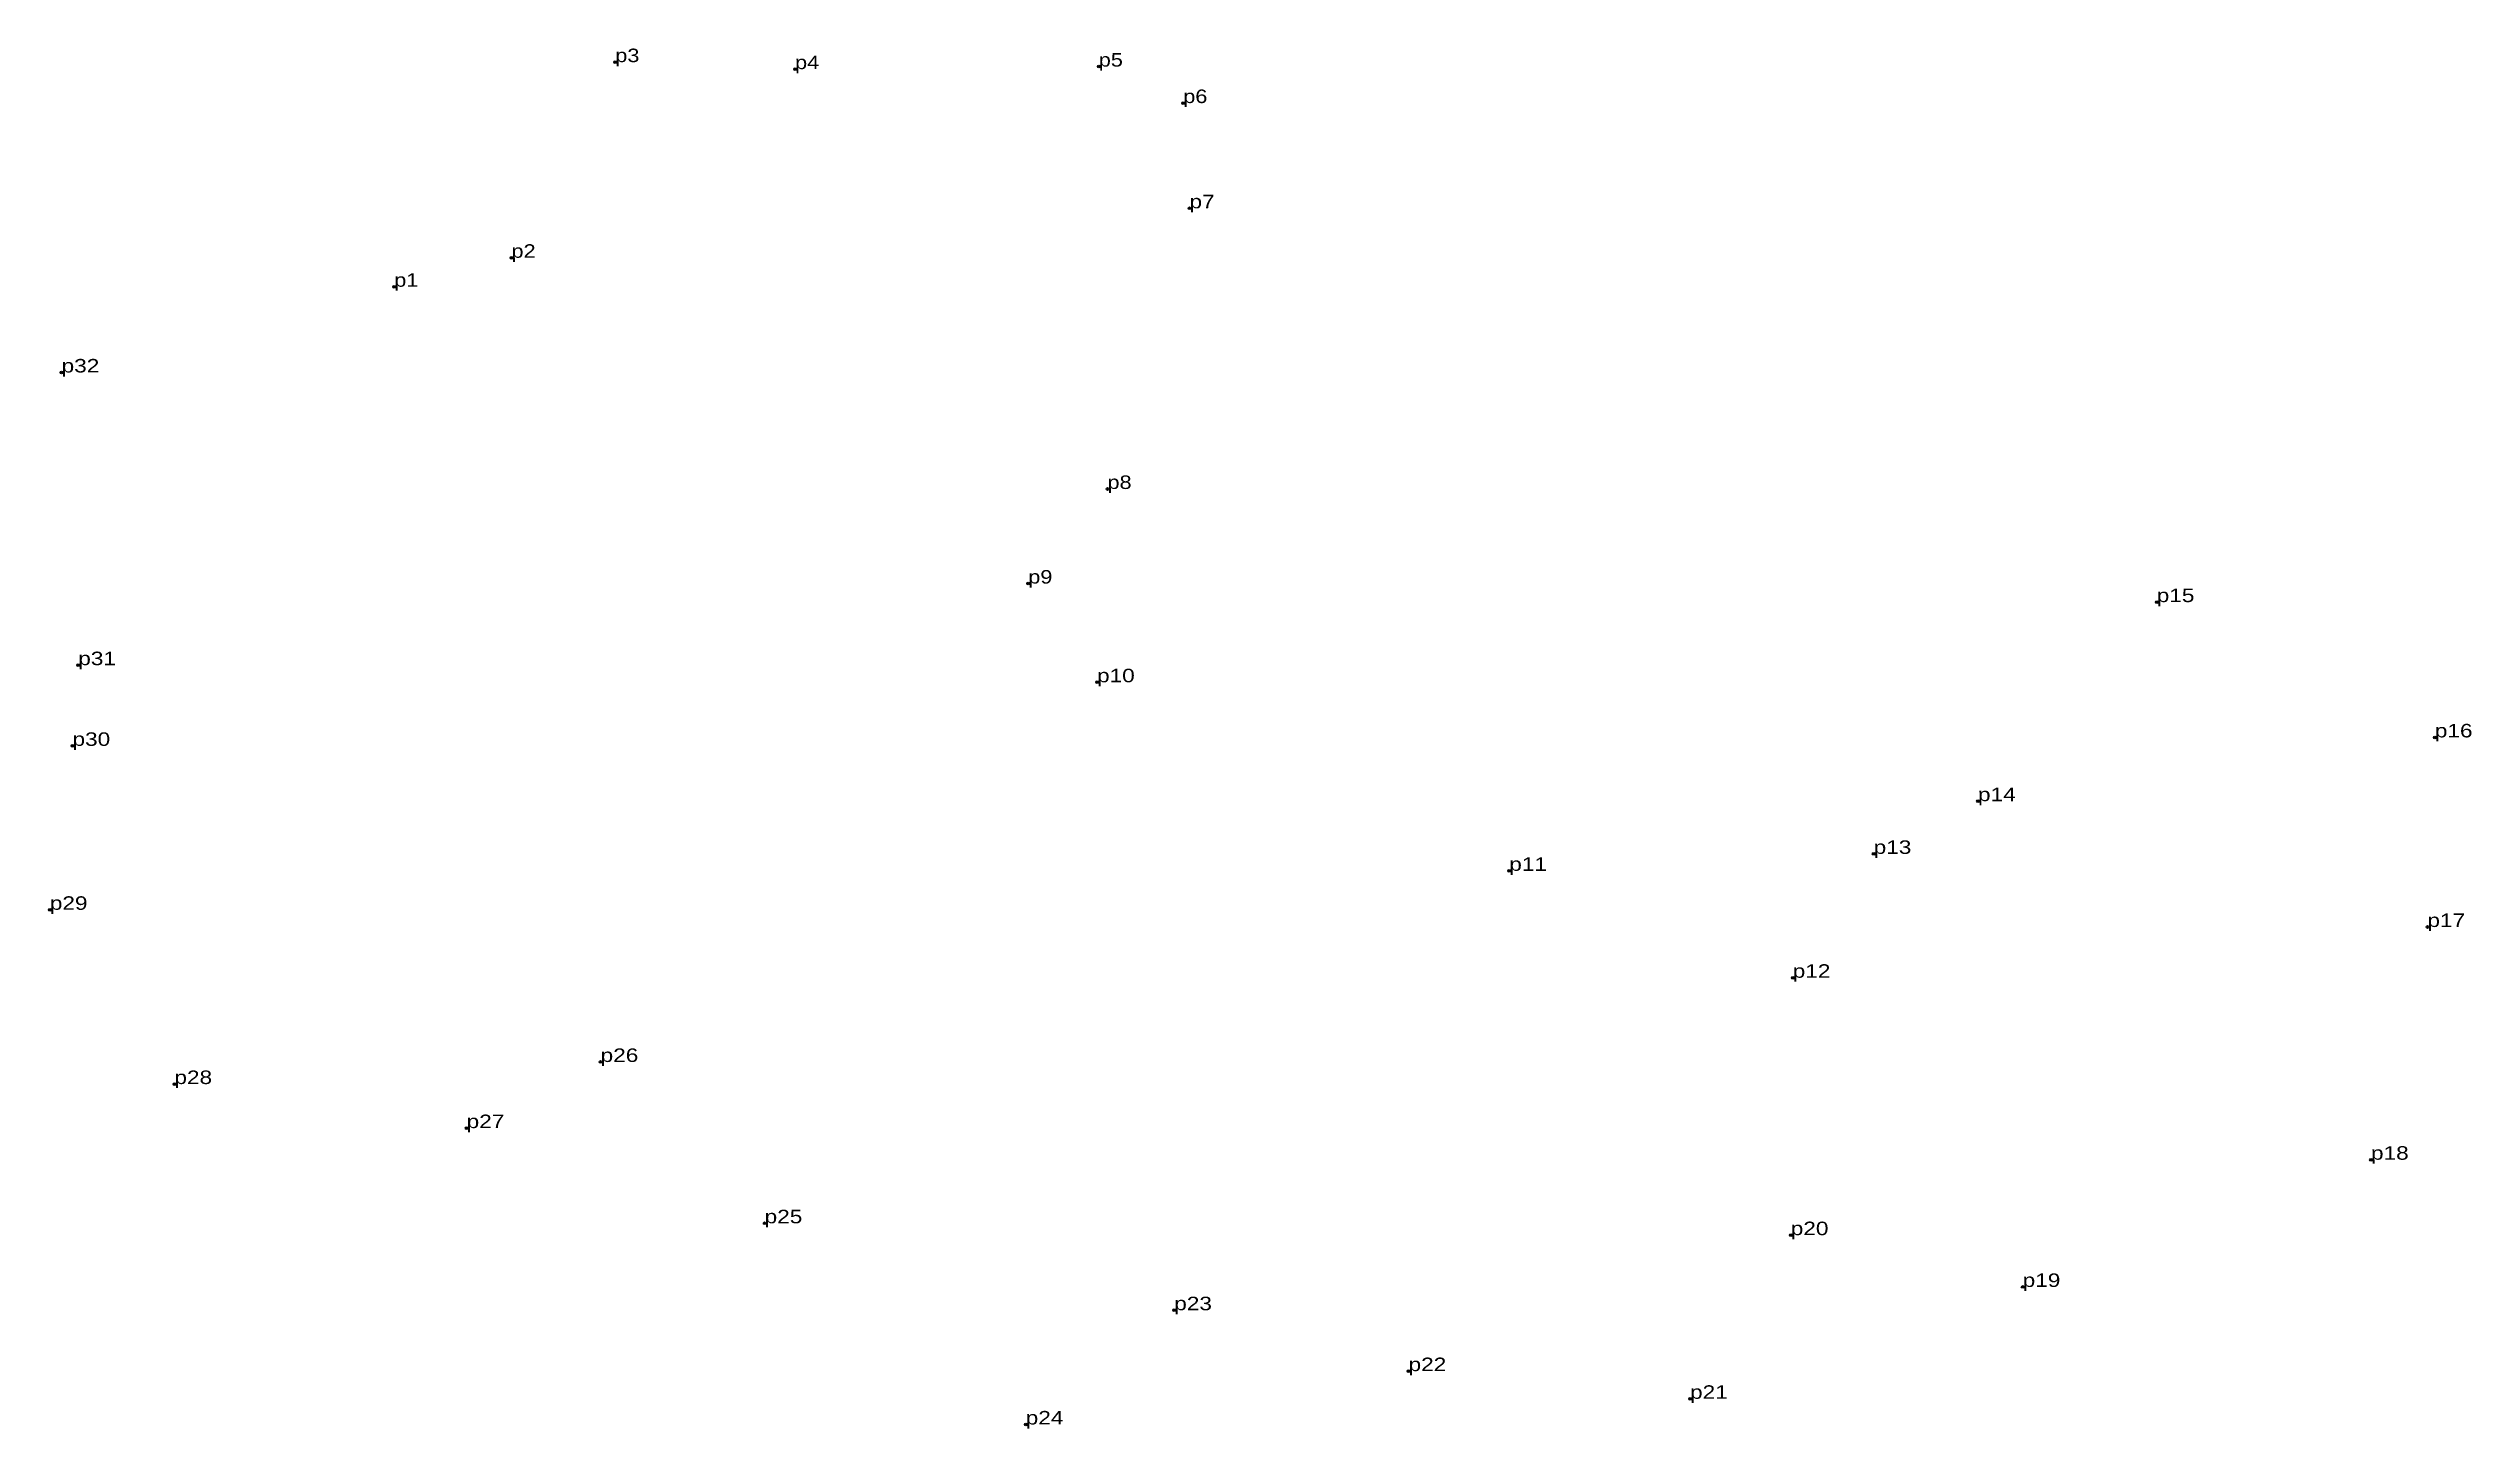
# Model space of a CAD drawing. Header units: metres. Extents: x 1 to 555159, y 1817839 to 1851843.
# Drawn here: x 540853.5 to 541176.1, y 1838562 to 1838745.8 of the extents above; entities that cross this region are included whole.
import ezdxf

# ---------------------------------------------------------------- set-up
doc = ezdxf.new("R2010")
doc.units = ezdxf.units.M
doc.header["$LTSCALE"] = 0.72
doc.header["$PDMODE"] = 32
doc.header["$PDSIZE"] = 0.36
doc.layers.add('12', color=7, linetype='Continuous')
doc.layers.add('7', color=7, linetype='Continuous')

msp = doc.modelspace()

# ---------------------------------------------------------------- texts
at = {"layer": '12'}
for s, width, p in [('p3', 1.2, (540928.98, 1838743.98)), ('p3', 1.2, (540928.98, 1838743.98)), ('p3', 1.2, (540928.98, 1838743.98)), ('p5', 1.2, (540993.36, 1838743.39)), ('p5', 1.2, (540993.36, 1838743.39)), ('p5', 1.2, (540993.36, 1838743.39)), ('p4', 1.2, (540952.92, 1838743.05)), ('p4', 1.2, (540952.92, 1838743.05)), ('p4', 1.2, (540952.92, 1838743.05)), ('p6', 1.2, (541004.61, 1838738.53)), ('p6', 1.2, (541004.61, 1838738.53)), ('p6', 1.2, (541004.61, 1838738.53)), ('p7', 1.25, (541005.44, 1838724.51)), ('p7', 1.25, (541005.44, 1838724.51)), ('p7', 1.25, (541005.44, 1838724.51)), ('p2', 1.2, (540915.16, 1838717.92)), ('p2', 1.2, (540915.16, 1838717.92)), ('p2', 1.2, (540915.16, 1838717.92)), ('p1', 1.2, (540899.55, 1838714.06)), ('p1', 1.2, (540899.55, 1838714.06)), ('p1', 1.2, (540899.55, 1838714.06)), ('p32', 1.25, (540855.26, 1838702.64)), ('p32', 1.25, (540855.26, 1838702.64)), ('p32', 1.25, (540855.26, 1838702.64)), ('p8', 1.2, (540994.52, 1838687.12)), ('p8', 1.2, (540994.52, 1838687.12)), ('p8', 1.2, (540994.52, 1838687.12)), ('p9', 1.2, (540983.97, 1838674.52)), ('p9', 1.2, (540983.97, 1838674.52)), ('p9', 1.2, (540983.97, 1838674.52)), ('p15', 1.25, (541134.23, 1838672.05)), ('p15', 1.25, (541134.23, 1838672.05)), ('p15', 1.25, (541134.23, 1838672.05)), ('p31', 1.25, (540857.48, 1838663.65)), ('p31', 1.25, (540857.48, 1838663.65)), ('p31', 1.25, (540857.48, 1838663.65)), ('p10', 1.25, (540993.13, 1838661.37)), ('p10', 1.25, (540993.13, 1838661.37)), ('p10', 1.25, (540993.13, 1838661.37)), ('p30', 1.25, (540856.71, 1838652.9)), ('p30', 1.25, (540856.71, 1838652.9)), ('p30', 1.25, (540856.71, 1838652.9)), ('p16', 1.25, (541171.26, 1838654.03)), ('p16', 1.25, (541171.26, 1838654.03)), ('p16', 1.25, (541171.26, 1838654.03)), ('p14', 1.25, (541110.43, 1838645.53)), ('p14', 1.25, (541110.43, 1838645.53)), ('p14', 1.25, (541110.43, 1838645.53)), ('p13', 1.25, (541096.54, 1838638.51)), ('p13', 1.25, (541096.54, 1838638.51)), ('p13', 1.25, (541096.54, 1838638.51)), ('p11', 1.25, (541048.02, 1838636.25)), ('p11', 1.25, (541048.02, 1838636.25)), ('p11', 1.25, (541048.02, 1838636.25)), ('p29', 1.25, (540853.69, 1838631.06)), ('p29', 1.25, (540853.69, 1838631.06)), ('p29', 1.25, (540853.69, 1838631.06)), ('p17', 1.25, (541170.27, 1838628.77)), ('p17', 1.25, (541170.27, 1838628.77)), ('p17', 1.25, (541170.27, 1838628.77)), ('p12', 1.25, (541085.76, 1838622.01)), ('p12', 1.25, (541085.76, 1838622.01)), ('p12', 1.25, (541085.76, 1838622.01)), ('p28', 1.25, (540870.28, 1838607.85)), ('p28', 1.25, (540870.28, 1838607.85)), ('p28', 1.25, (540870.28, 1838607.85)), ('p26', 1.25, (540927.03, 1838610.79)), ('p26', 1.25, (540927.03, 1838610.79)), ('p26', 1.25, (540927.03, 1838610.79)), ('p27', 1.25, (540909.19, 1838601.98)), ('p27', 1.25, (540909.19, 1838601.98)), ('p27', 1.25, (540909.19, 1838601.98)), ('p18', 1.25, (541162.76, 1838597.77)), ('p18', 1.25, (541162.76, 1838597.77)), ('p18', 1.25, (541162.76, 1838597.77)), ('p25', 1.25, (540948.87, 1838589.3)), ('p25', 1.25, (540948.87, 1838589.3)), ('p25', 1.25, (540948.87, 1838589.3)), ('p20', 1.25, (541085.5, 1838587.72)), ('p20', 1.25, (541085.5, 1838587.72)), ('p20', 1.25, (541085.5, 1838587.72)), ('p19', 1.25, (541116.38, 1838580.82)), ('p19', 1.25, (541116.38, 1838580.82)), ('p19', 1.25, (541116.38, 1838580.82)), ('p23', 1.25, (541003.41, 1838577.72)), ('p23', 1.25, (541003.41, 1838577.72)), ('p23', 1.25, (541003.41, 1838577.72)), ('p22', 1.25, (541034.61, 1838569.61)), ('p22', 1.25, (541034.61, 1838569.61)), ('p22', 1.25, (541034.61, 1838569.61)), ('p21', 1.25, (541072.09, 1838565.92)), ('p21', 1.25, (541072.09, 1838565.92)), ('p21', 1.25, (541072.09, 1838565.92)), ('p24', 1.25, (540983.63, 1838562.5)), ('p24', 1.25, (540983.63, 1838562.5)), ('p24', 1.25, (540983.63, 1838562.5))]:
    msp.add_text(s, height=1.8, dxfattribs=dict(at, width=width)).set_placement(p)

# ---------------------------------------------------------------- linework, layer by layer
at = {"layer": '7'}
for p in [(540928.98, 1838743.98), (540952.92, 1838743.05), (540993.36, 1838743.39), (541004.61, 1838738.53), (541005.44, 1838724.51), (540915.16, 1838717.92), (540899.55, 1838714.06), (540855.26, 1838702.64), (540994.52, 1838687.12), (540983.97, 1838674.52), (541134.23, 1838672.05), (540857.48, 1838663.65), (540993.13, 1838661.37), (540856.71, 1838652.9), (541171.26, 1838654.03), (541110.43, 1838645.53), (541096.54, 1838638.51), (541048.02, 1838636.25), (540853.69, 1838631.06), (541170.27, 1838628.77), (541085.76, 1838622.01), (540927.03, 1838610.79), (540870.28, 1838607.85), (540909.19, 1838601.98), (541162.76, 1838597.77), (540948.87, 1838589.3), (541085.5, 1838587.72), (541116.38, 1838580.82), (541003.41, 1838577.72), (541034.61, 1838569.61), (541072.09, 1838565.92), (540983.63, 1838562.5)]:
    msp.add_point(p, dxfattribs=at)

msp.set_redraw_order([(e.dxf.handle, doc.entitydb.next_handle()) for e in msp.query("TEXT MTEXT ATTDEF DIMENSION ARC_DIMENSION")])  # texts and dimensions are drawn at this point

doc.saveas('drawing.dxf')
